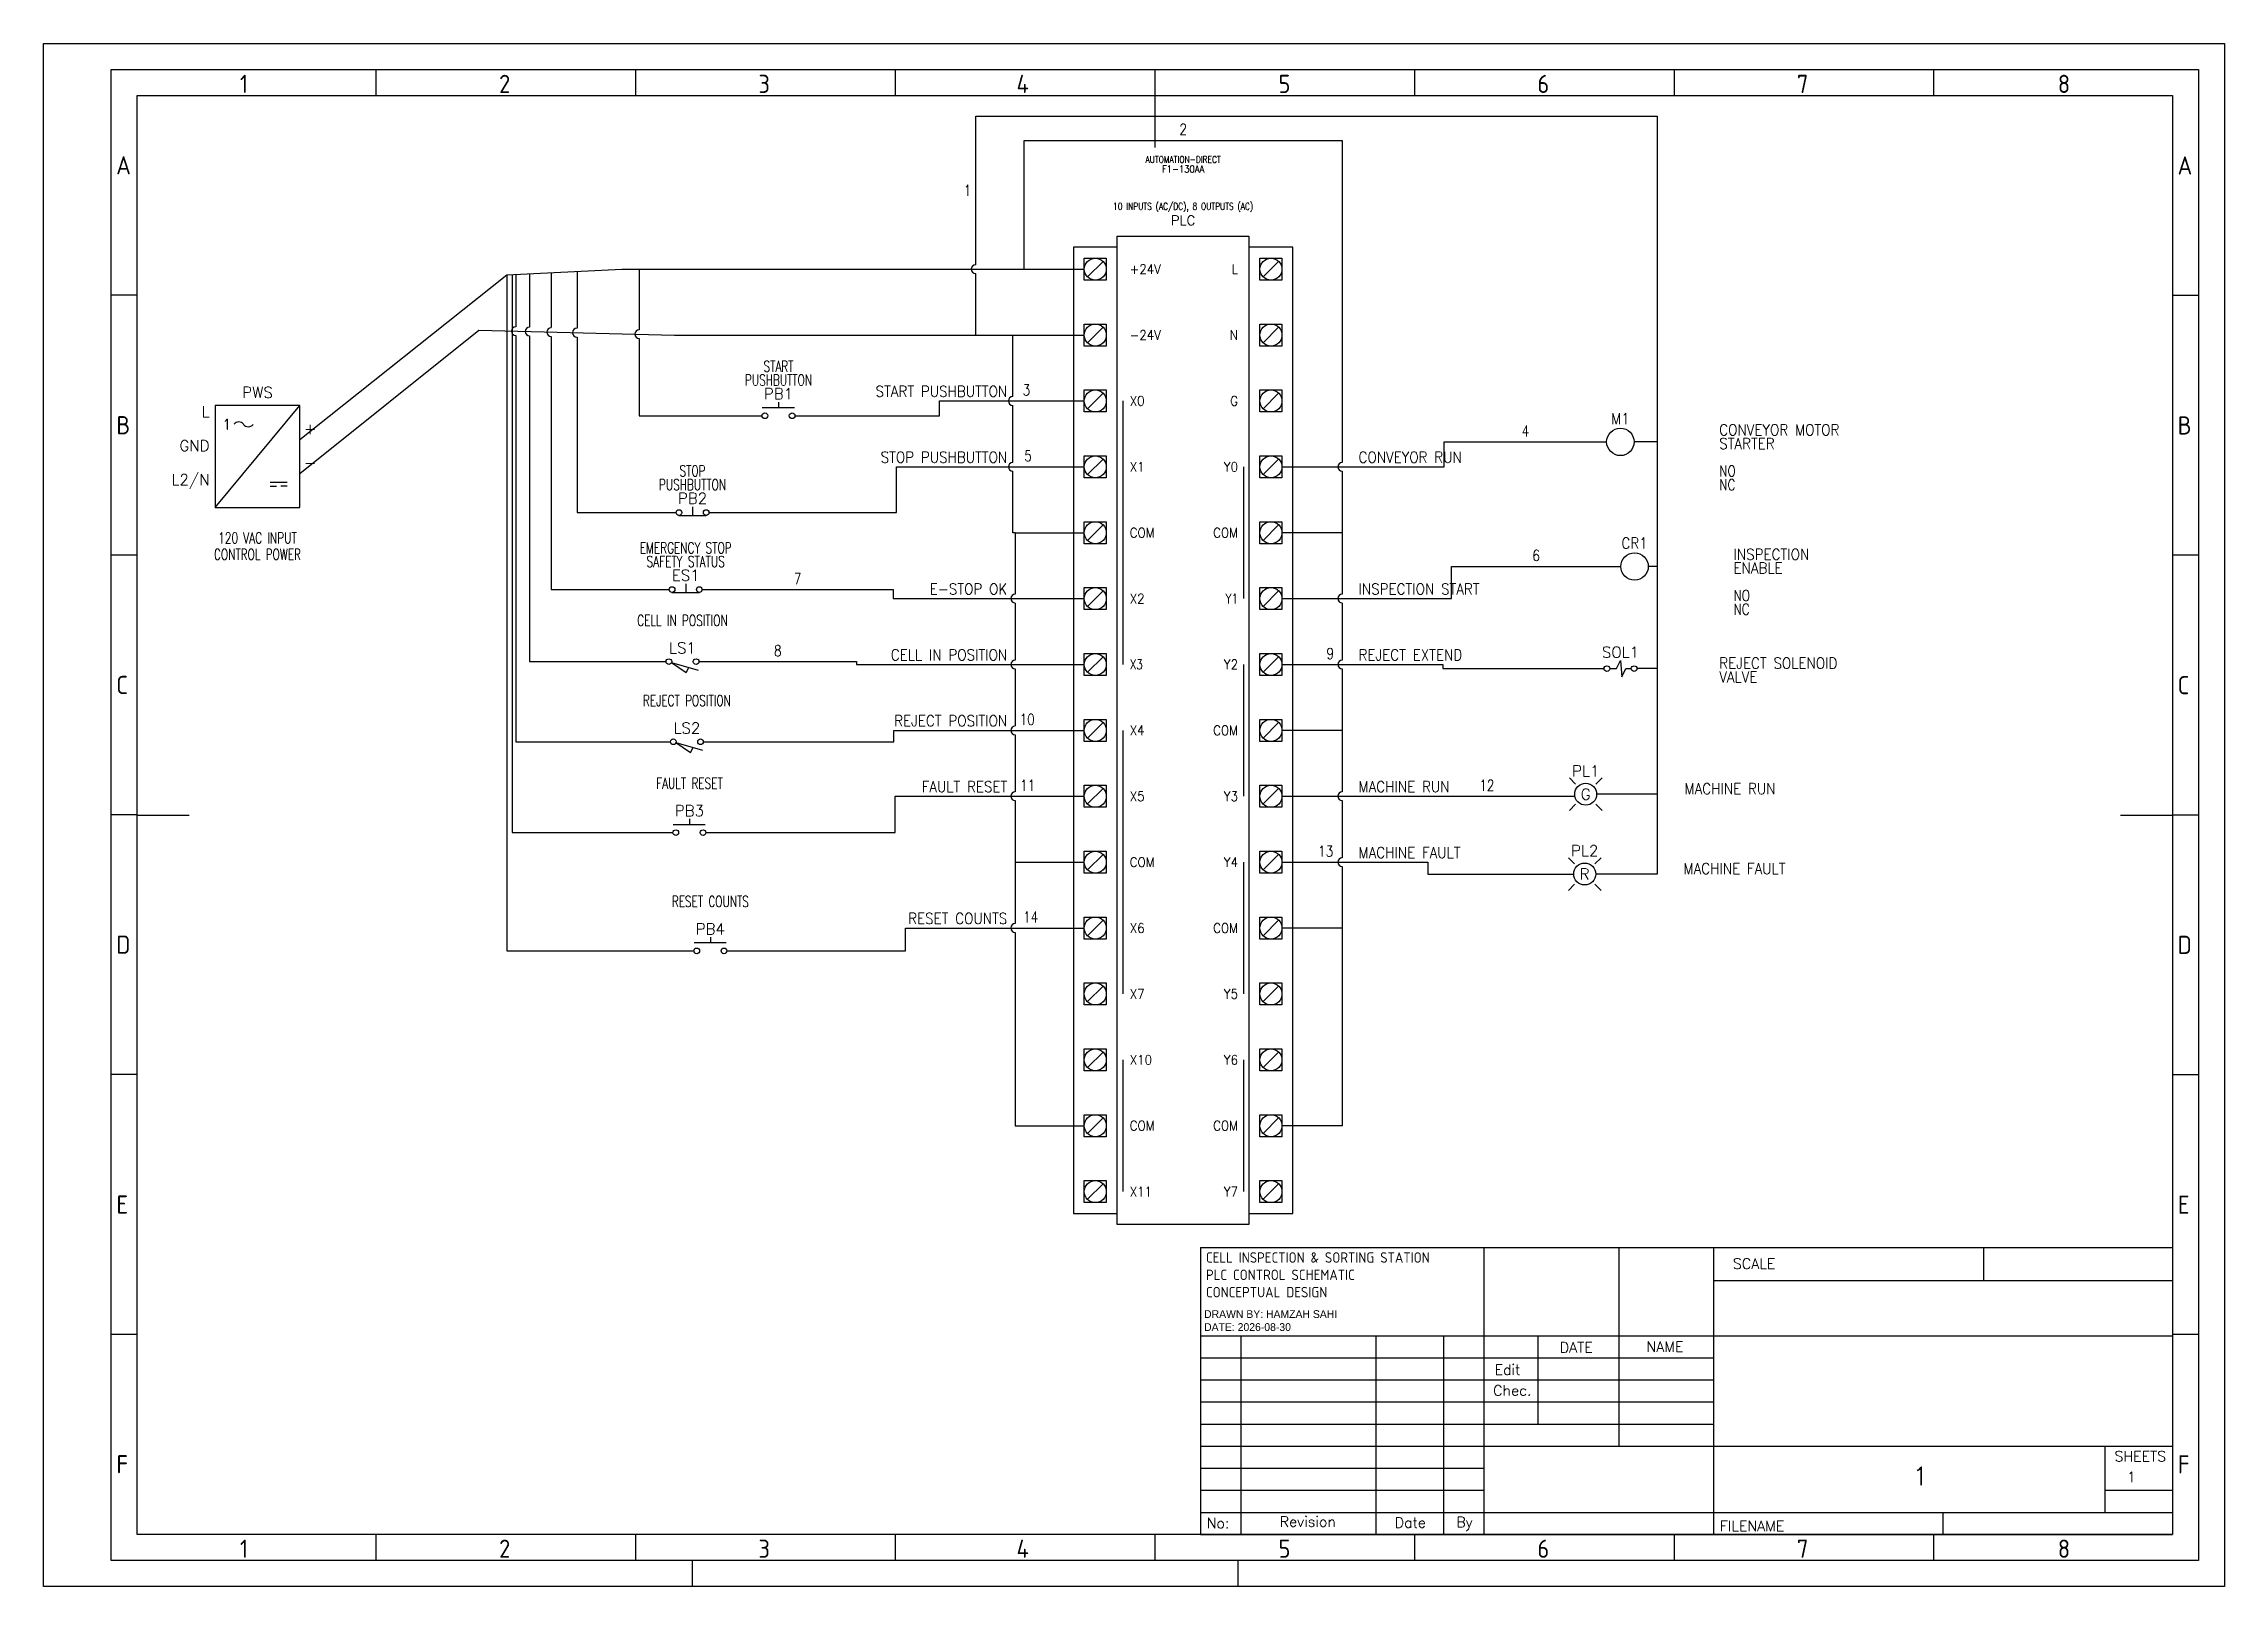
# Model space of a CAD drawing. Header units: millimetres. Extents: x 0 to 420, y 0 to 297.
import ezdxf
from ezdxf.enums import TextEntityAlignment as Align

# ---------------------------------------------------------------- set-up
doc = ezdxf.new("R2010")
doc.units = ezdxf.units.MM
doc.header["$LTSCALE"] = 6
for name, color, linetype in [('025', 1, 'Continuous'), ('035', 5, 'Continuous'), ('07', 7, 'Continuous'), ('DESC', 1, 'Continuous'), ('MISC', 2, 'Continuous'), ('RED_2.5mm^2', 1, 'Continuous'), ('SYMS', 7, 'Continuous'), ('TAGS', 51, 'Continuous'), ('TAN_2.5mm^2', 31, 'Continuous'), ('TERMS', 4, 'Continuous'), ('WIRENO', 70, 'Continuous')]:
    doc.layers.add(name, color=color, linetype=linetype)
doc.styles.add('ISO Proportional', font='isocp.shx')
doc.styles.add('WD', font='romans.shx')
doc.styles.add('WD_IEC', font='isocp2.shx', dxfattribs={"width": 0.9, "height": 4})

msp = doc.modelspace()

# ---------------------------------------------------------------- texts
at = {"insert": (223.86, 64.31), "char_height": 2, "attachment_point": 1, "style": 'ISO Proportional'}
msp.add_mtext_dynamic_manual_height_columns('\\pxt5,19;CELL INSPECTION & SORTING STATION \\PPLC CONTROL SCHEMATIC \\PCONCEPTUAL DESIGN', width=64.3217, gutter_width=12.5, heights=[14.6], dxfattribs=at)
at = {"insert": (223.5, 53.17), "char_height": 1.5, "attachment_point": 1}
msp.add_mtext_dynamic_manual_height_columns('DRAWN BY: HAMZAH SAHI\\PDATE: 2026-08-30', width=50.8279, gutter_width=12.5, heights=[9.81], dxfattribs=at)

# ---------------------------------------------------------------- blocks, each defined once
blk = doc.blocks.new('IEC_border_a3')
at = {"layer": '035'}
for p, q in [((64, 292), (64, 287)), ((114, 292), (114, 287)), ((164, 292), (164, 287)), ((214, 292), (214, 287)), ((264, 292), (264, 287)), ((314, 292), (314, 287)), ((364, 292), (364, 287)), ((17.97, 248.58), (12.98, 248.58)), ((414.97, 248.54), (409.98, 248.54)), ((17.98, 198.54), (13, 198.54)), ((414.98, 198.5), (410, 198.5)), ((17.98, 148.54), (13, 148.54)), ((414.98, 148.5), (410, 148.5)), ((17.98, 98.54), (13, 98.54)), ((414.98, 98.5), (410, 98.5)), ((18, 48.5), (13.02, 48.5)), ((415, 48.46), (410.02, 48.46)), ((64, 10), (64, 5)), ((114, 10), (114, 5)), ((164, 10), (164, 5)), ((214, 10), (214, 5)), ((264, 10), (264, 5)), ((314, 10), (314, 5)), ((364, 10), (364, 5)), ((125, 0), (125, 5)), ((230, 5), (230, 0))]:
    blk.add_line(p, q, dxfattribs=at)
for points in [[(0, 297), (420, 297), (420, 0), (0, 0)], [(18, 287), (410, 287), (410, 10), (18, 10)]]:
    blk.add_lwpolyline(points, close=True, dxfattribs=at)
at = {"layer": '07'}
for p, q in [((214, 287), (214, 277)), ((18, 148.5), (28, 148.5)), ((400, 148.5), (410, 148.5))]:
    blk.add_line(p, q, dxfattribs=at)
blk.add_lwpolyline([(13, 292), (415, 292), (415, 5), (13, 5)], close=True, dxfattribs=at)
at = {"layer": '035', "style": 'ISO Proportional'}
for s, p in [('1', (37.81, 287.5)), ('2', (87.73, 287.5)), ('3', (137.68, 287.5)), ('4', (187.38, 287.5)), ('5', (237.84, 287.5)), ('6', (287.69, 287.5)), ('7', (337.67, 287.5)), ('8', (387.92, 287.5)), ('A', (13.98, 271.83)), ('A', (410.98, 271.79)), ('B', (14, 221.79)), ('B', (411, 221.75)), ('C', (14, 171.79)), ('C', (411, 171.75)), ('D', (14, 121.79)), ('D', (411, 121.75)), ('E', (14.02, 71.75)), ('E', (411.02, 71.72)), ('F', (14.02, 21.75)), ('F', (411.02, 21.72)), ('1', (37.81, 5.5)), ('2', (87.73, 5.5)), ('3', (137.68, 5.5)), ('4', (187.38, 5.5)), ('5', (237.84, 5.5)), ('6', (287.69, 5.5)), ('7', (337.67, 5.5)), ('8', (387.92, 5.5))]:
    blk.add_text(s, height=3.5, dxfattribs=at).set_placement(p)
blk = doc.blocks.new('IEC_tblock_a3')
at = {"layer": '035'}
for p, q in [((-106.6, 55.25), (-106.6, 17)), ((-36.4, 55.25), (-36.4, 48.88)), ((-88.4, 48.88), (0, 48.88)), ((-179.4, 38.25), (-179.4, 0)), ((-153.4, 38.25), (-153.4, 0)), ((-140.4, 38.25), (-140.4, 0)), ((-122.2, 38.25), (-122.2, 21.25)), ((-187.2, 34), (-88.4, 34)), ((-187.2, 29.75), (-88.4, 29.75)), ((-187.2, 25.5), (-88.4, 25.5)), ((-187.2, 21.25), (-88.4, 21.25)), ((-187.2, 17), (-132.6, 17)), ((-187.2, 12.75), (-132.6, 12.75)), ((-187.2, 8.5), (-132.6, 8.5)), ((-13, 8.5), (0, 8.5)), ((-187.2, 4.25), (0, 4.25)), ((-44.2, 4.25), (-44.2, 0))]:
    blk.add_line(p, q, dxfattribs=at)
at = {"layer": '07'}
for p, q in [((-187.2, 55.25), (-187.2, 0)), ((-187.2, 55.25), (0, 55.25)), ((-132.6, 55.25), (-132.6, 0)), ((-88.4, 55.25), (-88.4, 0)), ((0, 55.25), (0, 0)), ((-187.2, 38.25), (0, 38.25)), ((-132.6, 17), (0, 17)), ((-13, 17), (-13, 4.25)), ((-187.2, 0), (0, 0))]:
    blk.add_line(p, q, dxfattribs=at)
at = {"style": 'WD'}
for tag, p in [('SCALE', (-69.88, 51.07)), ('SH', (-8.74, 10.06)), ('FILENAME', (-68.15, 0.8))]:
    blk.add_attdef(tag, p, '', height=2, dxfattribs=at)
for tag, height, p in [('PROJDESC', 5, (-45.9, 29.2)), ('EDDATE', 2, (-114.97, 30.8)), ('EDBY', 2, (-98.02, 30.86)), ('CKDATE', 2, (-114.85, 26.58)), ('CKBY', 2, (-97.88, 26.3)), ('DWGDESC', 5, (-44.85, 19.72)), ('DWGNO', 3.5, (-48.54, 9.46))]:
    blk.add_attdef(tag, text='', height=height, dxfattribs=at).set_placement(p, align=Align.CENTER)
at = {"style": 'WD', "flags": 1}
blk.add_attdef('WD_TB', (-120.95, 11.91), '', height=2, dxfattribs=at)
at = {"layer": '025', "style": 'WD'}
for s, p in [('SCALE', (-80.57, 51.13)), ('NAME', (-97.74, 35.14)), ('No:', (-183.81, 1.19)), ('Revision', (-166.53, 1.47)), ('Date', (-146.79, 1.28)), ('By', (-136.33, 1.37))]:
    blk.add_text(s, height=2, dxfattribs=at).set_placement(p, align=Align.CENTER)
for s, p in [('DATE', (-118, 35)), ('Edit', (-130.55, 30.72)), ('Chec.', (-130.82, 26.72)), ('SHEETS', (-11.17, 14.05)), ('FILENAME', (-87.18, 0.61))]:
    blk.add_text(s, height=2, dxfattribs=at).set_placement(p)
blk = doc.blocks.new('HPW1_1PH')
for p, q in [((0, -0.967), (0.967, 0.193)), ((0.629, -0.677), (0.823, -0.677)), ((0.629, -0.725), (0.702, -0.725)), ((0.823, -0.725), (0.75, -0.725))]:
    blk.add_line(p, q)
blk.add_lwpolyline([(0.967, 0.193), (0, 0.193), (0, -0.967), (0.967, -0.967)], close=True)
for centre, start, end in [((0.271, -0.06), 36.8699, 143.1301), ((0.379, 0.021), 216.8699, 323.1301)]:
    blk.add_arc(centre, 0.0677, start, end)
at = {"style": 'WD_IEC'}
blk.add_text('1', height=0.13, dxfattribs=at).set_placement((0.163, -0.019), align=Align.MIDDLE_RIGHT)
at = {"style": 'WD', "width": 0.7}
for tag, p in [('INST', (0.484, 0.656)), ('LOC', (0.484, 0.469)), ('RATING1', (0.484, -1.188)), ('DESC1', (0.484, -1.375)), ('DESC2', (0.484, -1.562)), ('DESC3', (0.484, -1.75))]:
    blk.add_attdef(tag, text='', height=0.125, dxfattribs=at).set_placement(p, align=Align.CENTER)
at = {"style": 'WD'}
blk.add_attdef('TAG1', text='', height=0.125, dxfattribs=at).set_placement((0.484, 0.281), align=Align.CENTER)
at = {"style": 'WD', "flags": 8}
for tag, p in [('TERM01', (-0.062, 0.062)), ('TERM02', (-0.062, -0.325)), ('TERM03', (-0.062, -0.712))]:
    blk.add_attdef(tag, text='', height=0.125, dxfattribs=at).set_placement(p, align=Align.RIGHT)
at = {"style": 'WD'}
for tag, p, height, flags in [('X4TERM01', (0, 0), 0.0193, 1), ('X1TERM04', (0.967, -0.193), 0.0193, 1), ('TERM04', (1.014, -0.132), 0.125, 8), ('X4TERM02', (0, -0.387), 0.0193, 1), ('TERM05', (1.014, -0.519), 0.125, 8), ('X1TERM05', (0.967, -0.58), 0.0193, 1), ('X4TERM03', (0, -0.774), 0.0193, 1)]:
    blk.add_attdef(tag, p, '', height=height, dxfattribs=dict(at, flags=flags))
at = {"style": 'WD', "flags": 9}
for tag, p in [('ASSYCODE', (0.484, 0.114)), ('FAMILY', (0.484, 0.09)), ('MFG', (0.484, 0.16)), ('CAT', (0.484, 0.138))]:
    blk.add_attdef(tag, text='', height=0.0155, dxfattribs=at).set_placement(p, align=Align.CENTER)
blk = doc.blocks.new('PLCIO75EF1-130AA')
for p, q in [((-1.25, 0.25), (-1.25, -10.75)), ((-0.75, 0.25), (-1.25, 0.25)), ((-0.75, 0.375), (0.75, 0.375)), ((-0.75, 0.25), (-0.75, 0.375)), ((-0.75, -10.75), (-0.75, 0.25)), ((0.75, 0.375), (0.75, -10.875)), ((1.25, 0.25), (0.75, 0.25)), ((1.25, -10.75), (1.25, 0.25)), ((-1.125, 0.125), (-0.875, 0.125)), ((-1.125, -0.125), (-1.125, 0.125)), ((-0.912, 0.088), (-1.088, -0.088)), ((-0.875, 0.125), (-0.875, -0.125)), ((0.875, -0.125), (0.875, 0.125)), ((0.875, 0.125), (1.125, 0.125)), ((1.088, 0.088), (0.912, -0.088)), ((1.125, 0.125), (1.125, -0.125)), ((-0.875, -0.125), (-1.125, -0.125)), ((1.125, -0.125), (0.875, -0.125)), ((-1.125, -0.625), (-0.875, -0.625)), ((-1.125, -0.625), (-0.875, -0.625)), ((-1.125, -0.875), (-1.125, -0.625)), ((-1.125, -0.875), (-1.125, -0.625)), ((-0.912, -0.662), (-1.088, -0.838)), ((-0.875, -0.625), (-0.875, -0.875)), ((-0.875, -0.625), (-0.875, -0.875)), ((0.875, -0.875), (0.875, -0.625)), ((0.875, -0.625), (1.125, -0.625)), ((1.088, -0.662), (0.912, -0.838)), ((1.125, -0.625), (1.125, -0.875)), ((-0.875, -0.875), (-1.125, -0.875)), ((-0.875, -0.875), (-1.125, -0.875)), ((1.125, -0.875), (0.875, -0.875)), ((-1.125, -1.375), (-0.875, -1.375)), ((-1.125, -1.375), (-0.875, -1.375)), ((-1.125, -1.625), (-1.125, -1.375)), ((-1.125, -1.625), (-1.125, -1.375)), ((-0.912, -1.412), (-1.088, -1.588)), ((-0.875, -1.375), (-0.875, -1.625)), ((-0.875, -1.375), (-0.875, -1.625)), ((0.875, -1.625), (0.875, -1.375)), ((0.875, -1.375), (1.125, -1.375)), ((1.088, -1.412), (0.912, -1.588)), ((1.125, -1.375), (1.125, -1.625)), ((-0.875, -1.625), (-1.125, -1.625)), ((-0.875, -1.625), (-1.125, -1.625)), ((-0.688, -1.5), (-0.688, -4.5)), ((1.125, -1.625), (0.875, -1.625)), ((-1.125, -2.125), (-0.875, -2.125)), ((-1.125, -2.125), (-0.875, -2.125)), ((-1.125, -2.375), (-1.125, -2.125)), ((-1.125, -2.375), (-1.125, -2.125)), ((-0.912, -2.162), (-1.088, -2.338)), ((-0.875, -2.125), (-0.875, -2.375)), ((-0.875, -2.125), (-0.875, -2.375)), ((0.875, -2.375), (0.875, -2.125)), ((0.875, -2.375), (0.875, -2.125)), ((0.875, -2.125), (1.125, -2.125)), ((0.875, -2.125), (1.125, -2.125)), ((1.088, -2.162), (0.912, -2.338)), ((1.125, -2.125), (1.125, -2.375)), ((1.125, -2.125), (1.125, -2.375)), ((-0.875, -2.375), (-1.125, -2.375)), ((-0.875, -2.375), (-1.125, -2.375)), ((0.688, -2.25), (0.688, -3.75)), ((1.125, -2.375), (0.875, -2.375)), ((1.125, -2.375), (0.875, -2.375)), ((-1.125, -2.875), (-0.875, -2.875)), ((-1.125, -2.875), (-0.875, -2.875)), ((-1.125, -3.125), (-1.125, -2.875)), ((-1.125, -3.125), (-1.125, -2.875)), ((-0.912, -2.912), (-1.088, -3.088)), ((-0.875, -2.875), (-0.875, -3.125)), ((-0.875, -2.875), (-0.875, -3.125)), ((0.875, -3.125), (0.875, -2.875)), ((0.875, -2.875), (1.125, -2.875)), ((1.088, -2.912), (0.912, -3.088)), ((1.125, -2.875), (1.125, -3.125)), ((-0.875, -3.125), (-1.125, -3.125)), ((-0.875, -3.125), (-1.125, -3.125)), ((1.125, -3.125), (0.875, -3.125)), ((-1.125, -3.625), (-0.875, -3.625)), ((-1.125, -3.625), (-0.875, -3.625)), ((-1.125, -3.875), (-1.125, -3.625)), ((-1.125, -3.875), (-1.125, -3.625)), ((-0.912, -3.662), (-1.088, -3.838)), ((-0.875, -3.625), (-0.875, -3.875)), ((-0.875, -3.625), (-0.875, -3.875)), ((0.875, -3.875), (0.875, -3.625)), ((0.875, -3.625), (1.125, -3.625)), ((1.088, -3.662), (0.912, -3.838)), ((1.125, -3.625), (1.125, -3.875)), ((-0.875, -3.875), (-1.125, -3.875)), ((-0.875, -3.875), (-1.125, -3.875)), ((1.125, -3.875), (0.875, -3.875)), ((-1.125, -4.375), (-0.875, -4.375)), ((-1.125, -4.375), (-0.875, -4.375)), ((-1.125, -4.625), (-1.125, -4.375)), ((-1.125, -4.625), (-1.125, -4.375)), ((-0.912, -4.412), (-1.088, -4.588)), ((-0.875, -4.375), (-0.875, -4.625)), ((-0.875, -4.375), (-0.875, -4.625)), ((0.875, -4.625), (0.875, -4.375)), ((0.875, -4.375), (1.125, -4.375)), ((1.088, -4.412), (0.912, -4.588)), ((1.125, -4.375), (1.125, -4.625)), ((-0.875, -4.625), (-1.125, -4.625)), ((-0.875, -4.625), (-1.125, -4.625)), ((0.688, -4.5), (0.688, -6)), ((1.125, -4.625), (0.875, -4.625)), ((-1.125, -5.125), (-0.875, -5.125)), ((-1.125, -5.125), (-0.875, -5.125)), ((-1.125, -5.375), (-1.125, -5.125)), ((-1.125, -5.375), (-1.125, -5.125)), ((-0.912, -5.162), (-1.088, -5.338)), ((-0.875, -5.125), (-0.875, -5.375)), ((-0.875, -5.125), (-0.875, -5.375)), ((0.875, -5.375), (0.875, -5.125)), ((0.875, -5.125), (1.125, -5.125)), ((1.088, -5.162), (0.912, -5.338)), ((1.125, -5.125), (1.125, -5.375)), ((-0.875, -5.375), (-1.125, -5.375)), ((-0.875, -5.375), (-1.125, -5.375)), ((-0.688, -5.25), (-0.688, -8.25)), ((1.125, -5.375), (0.875, -5.375)), ((-1.125, -5.875), (-0.875, -5.875)), ((-1.125, -5.875), (-0.875, -5.875)), ((-1.125, -6.125), (-1.125, -5.875)), ((-1.125, -6.125), (-1.125, -5.875)), ((-0.912, -5.912), (-1.088, -6.088)), ((-0.875, -5.875), (-0.875, -6.125)), ((-0.875, -5.875), (-0.875, -6.125)), ((0.875, -6.125), (0.875, -5.875)), ((0.875, -5.875), (1.125, -5.875)), ((1.088, -5.912), (0.912, -6.088)), ((1.125, -5.875), (1.125, -6.125)), ((-0.875, -6.125), (-1.125, -6.125)), ((-0.875, -6.125), (-1.125, -6.125)), ((1.125, -6.125), (0.875, -6.125)), ((-1.125, -6.625), (-0.875, -6.625)), ((-1.125, -6.625), (-0.875, -6.625)), ((-1.125, -6.875), (-1.125, -6.625)), ((-1.125, -6.875), (-1.125, -6.625)), ((-0.912, -6.662), (-1.088, -6.838)), ((-0.875, -6.625), (-0.875, -6.875)), ((-0.875, -6.625), (-0.875, -6.875)), ((0.875, -6.875), (0.875, -6.625)), ((0.875, -6.625), (1.125, -6.625)), ((1.088, -6.662), (0.912, -6.838)), ((1.125, -6.625), (1.125, -6.875)), ((-0.875, -6.875), (-1.125, -6.875)), ((-0.875, -6.875), (-1.125, -6.875)), ((0.688, -6.75), (0.688, -8.25)), ((1.125, -6.875), (0.875, -6.875)), ((-1.125, -7.375), (-0.875, -7.375)), ((-1.125, -7.375), (-0.875, -7.375)), ((-1.125, -7.625), (-1.125, -7.375)), ((-1.125, -7.625), (-1.125, -7.375)), ((-0.912, -7.412), (-1.088, -7.588)), ((-0.875, -7.375), (-0.875, -7.625)), ((-0.875, -7.375), (-0.875, -7.625)), ((0.875, -7.625), (0.875, -7.375)), ((0.875, -7.375), (1.125, -7.375)), ((1.088, -7.412), (0.912, -7.588)), ((1.125, -7.375), (1.125, -7.625)), ((-0.875, -7.625), (-1.125, -7.625)), ((-0.875, -7.625), (-1.125, -7.625)), ((1.125, -7.625), (0.875, -7.625)), ((-1.125, -8.125), (-0.875, -8.125)), ((-1.125, -8.125), (-0.875, -8.125)), ((-1.125, -8.375), (-1.125, -8.125)), ((-1.125, -8.375), (-1.125, -8.125)), ((-0.912, -8.162), (-1.088, -8.338)), ((-0.875, -8.125), (-0.875, -8.375)), ((-0.875, -8.125), (-0.875, -8.375)), ((0.875, -8.375), (0.875, -8.125)), ((0.875, -8.125), (1.125, -8.125)), ((1.088, -8.162), (0.912, -8.338)), ((1.125, -8.125), (1.125, -8.375)), ((-0.875, -8.375), (-1.125, -8.375)), ((-0.875, -8.375), (-1.125, -8.375)), ((1.125, -8.375), (0.875, -8.375)), ((-1.125, -8.875), (-0.875, -8.875)), ((-1.125, -8.875), (-0.875, -8.875)), ((-1.125, -9.125), (-1.125, -8.875)), ((-1.125, -9.125), (-1.125, -8.875)), ((-0.912, -8.912), (-1.088, -9.088)), ((-0.875, -8.875), (-0.875, -9.125)), ((-0.875, -8.875), (-0.875, -9.125)), ((0.875, -9.125), (0.875, -8.875)), ((0.875, -9.125), (0.875, -8.875)), ((0.875, -8.875), (1.125, -8.875)), ((0.875, -8.875), (1.125, -8.875)), ((1.088, -8.912), (0.912, -9.088)), ((1.125, -8.875), (1.125, -9.125)), ((1.125, -8.875), (1.125, -9.125)), ((-0.875, -9.125), (-1.125, -9.125)), ((-0.875, -9.125), (-1.125, -9.125)), ((-0.688, -9), (-0.688, -10.5)), ((0.688, -9), (0.688, -10.5)), ((1.125, -9.125), (0.875, -9.125)), ((1.125, -9.125), (0.875, -9.125)), ((-1.125, -9.625), (-0.875, -9.625)), ((-1.125, -9.625), (-0.875, -9.625)), ((-1.125, -9.875), (-1.125, -9.625)), ((-1.125, -9.875), (-1.125, -9.625)), ((-0.912, -9.662), (-1.088, -9.838)), ((-0.875, -9.625), (-0.875, -9.875)), ((-0.875, -9.625), (-0.875, -9.875)), ((0.875, -9.625), (1.125, -9.625)), ((0.875, -9.625), (1.125, -9.625)), ((0.875, -9.875), (0.875, -9.625)), ((0.875, -9.875), (0.875, -9.625)), ((1.088, -9.662), (0.912, -9.838)), ((1.125, -9.625), (1.125, -9.875)), ((1.125, -9.625), (1.125, -9.875)), ((-0.875, -9.875), (-1.125, -9.875)), ((-0.875, -9.875), (-1.125, -9.875)), ((1.125, -9.875), (0.875, -9.875)), ((1.125, -9.875), (0.875, -9.875)), ((-1.125, -10.625), (-1.125, -10.375)), ((-1.125, -10.625), (-1.125, -10.375)), ((-1.125, -10.375), (-0.875, -10.375)), ((-1.125, -10.375), (-0.875, -10.375)), ((-0.912, -10.412), (-1.088, -10.588)), ((-0.875, -10.375), (-0.875, -10.625)), ((-0.875, -10.375), (-0.875, -10.625)), ((0.875, -10.375), (1.125, -10.375)), ((0.875, -10.375), (1.125, -10.375)), ((0.875, -10.625), (0.875, -10.375)), ((0.875, -10.625), (0.875, -10.375)), ((1.088, -10.412), (0.912, -10.588)), ((1.125, -10.375), (1.125, -10.625)), ((1.125, -10.375), (1.125, -10.625)), ((-0.875, -10.625), (-1.125, -10.625)), ((-0.875, -10.625), (-1.125, -10.625)), ((1.125, -10.625), (0.875, -10.625)), ((1.125, -10.625), (0.875, -10.625)), ((-1.25, -10.75), (-0.75, -10.75)), ((-0.75, -10.875), (-0.75, -10.75)), ((0.75, -10.875), (-0.75, -10.875)), ((0.75, -10.75), (1.25, -10.75))]:
    blk.add_line(p, q)
for centre in [(-1, 0), (1, 0), (-1, -0.75), (1, -0.75), (-1, -1.5), (1, -1.5), (-1, -2.25), (1, -2.25), (-1, -3), (1, -3), (-1, -3.75), (1, -3.75), (-1, -4.5), (1, -4.5), (-1, -5.25), (1, -5.25), (-1, -6), (1, -6), (-1, -6.75), (1, -6.75), (-1, -7.5), (1, -7.5), (-1, -8.25), (1, -8.25), (-1, -9), (1, -9), (-1, -9.75), (1, -9.75), (-1, -10.5), (1, -10.5)]:
    blk.add_circle(centre, 0.125)
at = {"style": 'WD'}
for tag, width, p in [('INST', 0.8, (0, 1.442)), ('MFG', 0.8, (0, 1.21)), ('LOC', 0.8, (0, 1.335)), ('CAT', 0.9, (0, 1.1)), ('DESC', 0.8, (0, 0.677))]:
    blk.add_attdef(tag, text='', height=0.0781, dxfattribs=dict(at, width=width)).set_placement(p, align=Align.CENTER)
for tag, p in [('LINE1', (0, 0.96)), ('LINE2', (0, 0.803)), ('TAG1', (0, 0.5))]:
    blk.add_attdef(tag, text='', height=0.109, dxfattribs=at).set_placement(p, align=Align.CENTER)
at = {"linetype": 'Continuous', "style": 'WD', "flags": 9}
for tag, p in [('ASSYCODE', (0.23, 1.219)), ('FAMILY', (0.231, 1.194))]:
    blk.add_attdef(tag, text='', height=0.01, dxfattribs=at).set_placement(p, align=Align.CENTER)
at = {"style": 'WD', "flags": 1}
for tag, p in [('X4TERM01', (-1.125, 0)), ('X1TERM16', (1.125, 0)), ('X4TERM02', (-1.125, -0.75)), ('X1TERM17', (1.125, -0.75)), ('X4TERM03', (-1.125, -1.5)), ('X1TERM18', (1.125, -1.5)), ('X4TERM04', (-1.125, -2.25)), ('X1TERM19', (1.125, -2.25)), ('X4TERM05', (-1.125, -3)), ('X1TERM20', (1.125, -3)), ('X4TERM06', (-1.125, -3.75)), ('X1TERM21', (1.125, -3.75)), ('X4TERM07', (-1.125, -4.5)), ('X1TERM22', (1.125, -4.5)), ('X4TERM08', (-1.125, -5.25)), ('X1TERM23', (1.125, -5.25)), ('X4TERM09', (-1.125, -6)), ('X1TERM24', (1.125, -6)), ('X4TERM10', (-1.125, -6.75)), ('X1TERM25', (1.125, -6.75)), ('X4TERM11', (-1.125, -7.5)), ('X1TERM26', (1.125, -7.5)), ('X4TERM12', (-1.125, -8.25)), ('X1TERM27', (1.125, -8.25)), ('X4TERM13', (-1.125, -9)), ('X1TERM28', (1.125, -9)), ('X4TERM14', (-1.125, -9.75)), ('X1TERM29', (1.125, -9.75)), ('X4TERM15', (-1.125, -10.5)), ('X1TERM30', (1.125, -10.5))]:
    blk.add_attdef(tag, p, '', height=0.0109, dxfattribs=at)
at = {"style": 'WD'}
for tag, width, p in [('TERMDESC01', 0.9, (-0.608, 0)), ('TERMDESC02', 0.9, (-0.608, -0.75)), ('TAGA03', 0.9, (-0.608, -1.5)), ('TAGA04', 0.9, (-0.608, -2.25)), ('TERMDESC05', 0.9, (-0.608, -3)), ('TAGA06', 0.9, (-0.608, -3.75)), ('TAGA07', 0.8, (-0.608, -4.5)), ('TAGA08', 0.9, (-0.608, -5.25)), ('TAGA09', 0.9, (-0.608, -6)), ('TERMDESC10', 0.9, (-0.608, -6.75)), ('TAGA11', 0.9, (-0.608, -7.5)), ('TAGA11', 0.9, (-0.608, -7.5)), ('TAGA12', 0.9, (-0.608, -8.25)), ('TAGA13', 0.9, (-0.608, -9)), ('TERMDESC14', 0.9, (-0.608, -9.75)), ('TAGA15', 0.9, (-0.608, -10.5))]:
    blk.add_attdef(tag, text='', height=0.109, dxfattribs=dict(at, width=width)).set_placement(p, align=Align.MIDDLE_LEFT)
for tag, width, p in [('TERMDESC16', 0.9, (0.625, 0)), ('TERMDESC17', 0.9, (0.625, -0.75)), ('TERMDESC18', 0.9, (0.625, -1.5)), ('TAGA19', 0.9, (0.625, -2.25)), ('TERMDESC20', 0.9, (0.625, -3)), ('TAGA21', 0.8, (0.625, -3.75)), ('TAGA22', 0.9, (0.625, -4.5)), ('TERMDESC23', 0.9, (0.625, -5.25)), ('TAGA24', 0.9, (0.625, -6)), ('TAGA25', 0.9, (0.625, -6.75)), ('TERMDESC26', 0.9, (0.625, -7.5)), ('TAGA27', 0.9, (0.625, -8.25)), ('TAGA28', 0.9, (0.625, -9)), ('TERMDESC29', 0.9, (0.625, -9.75)), ('TAGA30', 0.9, (0.625, -10.5))]:
    blk.add_attdef(tag, text='', height=0.109, dxfattribs=dict(at, width=width)).set_placement(p, align=Align.MIDDLE_RIGHT)
at = {"style": 'WD', "width": 0.9}
for tag, p in [('TERM01', (-1.154, -0.062)), ('TERM02', (-1.158, -0.812)), ('TERM03', (-1.158, -1.562)), ('TERM04', (-1.158, -2.312)), ('TERM05', (-1.158, -3.062)), ('TERM06', (-1.158, -3.812)), ('TERM07', (-1.158, -4.562)), ('TERM08', (-1.158, -5.312)), ('TERM09', (-1.158, -6.062)), ('TERM10', (-1.158, -6.812)), ('TERM11', (-1.158, -7.562)), ('TERM12', (-1.158, -8.312)), ('TERM13', (-1.158, -9.062)), ('TERM14', (-1.158, -9.812)), ('TERM15', (-1.158, -10.562))]:
    blk.add_attdef(tag, text='', height=0.0781, dxfattribs=at).set_placement(p, align=Align.TOP_RIGHT)
for tag, p in [('TERM16', (1.163, -0.062)), ('TERM17', (1.163, -0.812)), ('TERM18', (1.163, -1.562)), ('TERM19', (1.163, -2.312)), ('TERM20', (1.163, -3.062)), ('TERM21', (1.163, -3.812)), ('TERM22', (1.163, -4.562)), ('TERM23', (1.163, -5.312)), ('TERM24', (1.163, -6.062)), ('TERM25', (1.163, -6.812)), ('TERM26', (1.163, -7.562)), ('TERM27', (1.163, -8.312)), ('TERM28', (1.163, -9.062)), ('TERM29', (1.163, -9.812)), ('TERM30', (1.163, -10.562))]:
    blk.add_attdef(tag, text='', height=0.0781, dxfattribs=at).set_placement(p, align=Align.TOP_LEFT)
for tag, p in [('DESCA03', (-2.002, -1.453)), ('DESCB03', (-2.002, -1.672)), ('DESCC03', (-2.002, -1.89)), ('DESCA04', (-2.002, -2.203)), ('DESCB04', (-2.002, -2.422)), ('DESCC04', (-2.002, -2.64)), ('DESCA06', (-2.002, -3.703)), ('DESCB06', (-2.002, -3.922)), ('DESCC06', (-2.002, -4.14)), ('DESCA07', (-2.002, -4.453)), ('DESCB07', (-2.002, -4.672)), ('DESCC07', (-2.002, -4.89)), ('DESCA08', (-2.002, -5.203)), ('DESCB08', (-2.002, -5.422)), ('DESCC08', (-2.002, -5.64)), ('DESCA09', (-2.002, -5.953)), ('DESCB09', (-2.002, -6.172)), ('DESCC09', (-2.002, -6.39)), ('DESCA11', (-2.002, -7.453)), ('DESCB11', (-2.002, -7.672)), ('DESCC11', (-2.002, -7.89)), ('DESCA12', (-2.002, -8.203)), ('DESCB12', (-2.002, -8.422)), ('DESCC12', (-2.002, -8.64)), ('DESCA13', (-2.002, -8.953)), ('DESCB13', (-2.002, -9.172)), ('DESCC13', (-2.002, -9.39)), ('DESCA15', (-2.002, -10.453)), ('DESCB15', (-2.002, -10.672)), ('DESCC15', (-2.002, -10.89))]:
    blk.add_attdef(tag, text='', height=0.125, dxfattribs=at).set_placement(p, align=Align.RIGHT)
for tag, p in [('DESCA19', (1.998, -2.203)), ('DESCB19', (1.998, -2.422)), ('DESCC19', (1.998, -2.64)), ('DESCA21', (1.998, -3.703)), ('DESCB21', (1.998, -3.922)), ('DESCC21', (1.998, -4.14)), ('DESCA22', (1.998, -4.453)), ('DESCB22', (1.998, -4.672)), ('DESCC22', (1.998, -4.89)), ('DESCA24', (1.998, -5.953)), ('DESCB24', (1.998, -6.172)), ('DESCC24', (1.998, -6.39)), ('DESCA25', (1.998, -6.703)), ('DESCB25', (1.998, -6.922)), ('DESCC25', (1.998, -7.14)), ('DESCA27', (1.998, -8.203)), ('DESCB27', (1.998, -8.422)), ('DESCC27', (1.998, -8.64)), ('DESCA28', (1.998, -8.953)), ('DESCB28', (1.998, -9.172)), ('DESCC28', (1.998, -9.39)), ('DESCA30', (1.998, -10.453)), ('DESCB30', (1.998, -10.672)), ('DESCC30', (1.998, -10.89))]:
    blk.add_attdef(tag, p, '', height=0.125, dxfattribs=at)
blk = doc.blocks.new('HPB11')
for p, q in [((-0.185, 0.094), (0.18, 0.094)), ((0, 0.156), (0, 0.094))]:
    blk.add_line(p, q)
for centre in [(-0.155, 0), (0.155, 0)]:
    blk.add_circle(centre, 0.0322)
at = {"style": 'WD', "width": 0.7}
for tag, p in [('INST', (0, 0.826)), ('LOC', (0, 0.656)), ('DESC1', (0, 0.5)), ('DESC2', (0, 0.344)), ('XREF', (0, -0.219))]:
    blk.add_attdef(tag, text='', height=0.125, dxfattribs=at).set_placement(p, align=Align.CENTER)
at = {"style": 'WD'}
blk.add_attdef('TAG1', text='', height=0.125, dxfattribs=at).set_placement((0, 0.188), align=Align.CENTER)
for tag, p, height, flags in [('X4TERM01', (-0.188, 0), 0.0125, 1), ('X1TERM02', (0.188, 0), 0.0125, 1), ('FAMILY', (0.205, 0.152), 0.01, 9), ('CONTACT', (0.205, 0.136), 0.01, 1)]:
    blk.add_attdef(tag, p, '', height=height, dxfattribs=dict(at, flags=flags))
for tag, p in [('X2LINK', (0, 0.219)), ('X8LINK', (0, 0))]:
    blk.add_attdef(tag, p, '', height=0.01, dxfattribs=at)
at = {"linetype": 'Continuous', "style": 'WD', "flags": 9}
for tag, p in [('ASSYCODE', (0.23, 0.071)), ('MFG', (0.228, 0.089)), ('CAT', (0.23, 0.108))]:
    blk.add_attdef(tag, text='', height=0.01, dxfattribs=at).set_placement(p, align=Align.CENTER)
at = {"linetype": 'Continuous', "style": 'WD', "flags": 8}
blk.add_attdef('TERM01', text='', height=0.125, dxfattribs=at).set_placement((-0.25, -0.031), align=Align.TOP_RIGHT)
blk.add_attdef('TERM02', text='', height=0.125, dxfattribs=at).set_placement((0.25, -0.031), align=Align.TOP_LEFT)
blk = doc.blocks.new('HPB12')
for p, q in [((0, 0.065), (0, -0.033)), ((-0.156, -0.033), (0.156, -0.033))]:
    blk.add_line(p, q)
for centre in [(-0.155, 0), (0.155, 0)]:
    blk.add_circle(centre, 0.0322)
at = {"style": 'WD', "width": 0.7}
for tag, p in [('INST', (0, 0.738)), ('DESC1', (0, 0.412)), ('LOC', (0, 0.568)), ('DESC2', (0, 0.255)), ('XREF', (0, -0.232))]:
    blk.add_attdef(tag, text='', height=0.125, dxfattribs=at).set_placement(p, align=Align.CENTER)
at = {"style": 'WD'}
blk.add_attdef('TAG1', text='', height=0.125, dxfattribs=at).set_placement((0, 0.099), align=Align.CENTER)
for tag, p, height, flags in [('X4TERM01', (-0.188, 0), 0.0125, 1), ('FAMILY', (0.054, 0.058), 0.01, 9), ('CONTACT', (0.054, 0.042), 0.01, 9), ('X1TERM02', (0.188, 0), 0.0125, 1)]:
    blk.add_attdef(tag, p, '', height=height, dxfattribs=dict(at, flags=flags))
for tag, p in [('X2LINK', (0, 0.125)), ('X8LINK', (0, -0.094))]:
    blk.add_attdef(tag, p, '', height=0.01, dxfattribs=at)
at = {"linetype": 'Continuous', "style": 'WD', "flags": 9}
for tag, p in [('MFG', (0.076, -0.006)), ('CAT', (0.076, 0.017)), ('ASSYCODE', (0.076, -0.022))]:
    blk.add_attdef(tag, text='', height=0.01, dxfattribs=at).set_placement(p, align=Align.CENTER)
at = {"linetype": 'Continuous', "style": 'WD', "flags": 8}
blk.add_attdef('TERM01', text='', height=0.125, dxfattribs=at).set_placement((-0.25, -0.031), align=Align.TOP_RIGHT)
blk.add_attdef('TERM02', text='', height=0.125, dxfattribs=at).set_placement((0.25, -0.031), align=Align.TOP_LEFT)
blk = doc.blocks.new('HLS11')
at = {"linetype": 'Continuous'}
for p, q in [((-0.125, -0.01), (0.041, -0.124)), ((-0.125, -0.01), (0.179, -0.097)), ((0.041, -0.124), (0.073, -0.067))]:
    blk.add_line(p, q, dxfattribs=at)
for centre in [(-0.155, 0), (0.155, 0)]:
    blk.add_circle(centre, 0.0322)
at = {"style": 'WD', "width": 0.7}
for tag, p in [('INST', (0, 0.719)), ('DESC1', (0, 0.406)), ('LOC', (0, 0.562)), ('DESC2', (0, 0.25)), ('XREF', (0, -0.299)), ('WDTAGALT', (0.006, -0.438))]:
    blk.add_attdef(tag, text='', height=0.125, dxfattribs=at).set_placement(p, align=Align.CENTER)
at = {"style": 'WD'}
blk.add_attdef('TAG1', text='', height=0.125, dxfattribs=at).set_placement((0, 0.094), align=Align.CENTER)
for tag, p, height, flags in [('X4TERM01', (-0.188, 0), 0.0125, 1), ('FAMILY', (0.038, 0.037), 0.01, 9), ('CONTACT', (0.038, 0.02), 0.01, 1), ('X1TERM02', (0.188, 0), 0.0125, 1)]:
    blk.add_attdef(tag, p, '', height=height, dxfattribs=dict(at, flags=flags))
for tag, p in [('X2LINK', (0, 0.031)), ('X8LINK', (0, -0.156))]:
    blk.add_attdef(tag, p, '', height=0.01, dxfattribs=at)
at = {"linetype": 'Continuous', "style": 'WD', "flags": 9}
for tag, p in [('CAT', (0.063, -0.007)), ('ASSYCODE', (0.062, -0.047)), ('MFG', (0.063, -0.027))]:
    blk.add_attdef(tag, text='', height=0.01, dxfattribs=at).set_placement(p, align=Align.CENTER)
at = {"linetype": 'Continuous', "style": 'WD', "flags": 8}
blk.add_attdef('TERM01', text='', height=0.125, dxfattribs=at).set_placement((-0.25, -0.031), align=Align.TOP_RIGHT)
blk.add_attdef('TERM02', text='', height=0.125, dxfattribs=at).set_placement((0.25, -0.031), align=Align.TOP_LEFT)
blk = doc.blocks.new('HMS1')
blk.add_circle((0, 0), 0.156)
at = {"style": 'WD'}
for tag, width, p in [('INST', 0.7, (0.006, 0.528)), ('TAG1', 0.9, (0, 0.202)), ('LOC', 0.7, (0.006, 0.359))]:
    blk.add_attdef(tag, text='', height=0.125, dxfattribs=dict(at, width=width)).set_placement(p, align=Align.CENTER)
at = {"style": 'WD', "flags": 1}
for tag, p in [('X4TERM01', (-0.156, 0)), ('X1TERM02', (0.156, 0))]:
    blk.add_attdef(tag, p, '', height=0.0125, dxfattribs=at)
at = {"linetype": 'Continuous', "style": 'WD', "flags": 9}
blk.add_attdef('ASSYCODE', text='', height=0.01, dxfattribs=at).set_placement((0, 0.113), align=Align.CENTER)
at = {"style": 'WD', "flags": 9}
blk.add_attdef('FAMILY', text='', height=0.01, dxfattribs=at).set_placement((-0.005, 0.17), align=Align.CENTER)
at = {"linetype": 'Continuous', "style": 'WD', "flags": 1}
for tag, p in [('MFG', (0, 0.14)), ('CAT', (0, 0.159))]:
    blk.add_attdef(tag, text='', height=0.01, dxfattribs=at).set_placement(p, align=Align.MIDDLE)
at = {"style": 'WD'}
for tag, p, width in [('DESC1', (1.126, 0.076), 0.9), ('DESC2', (1.126, -0.081), 0.9), ('DESC3', (1.126, -0.237), 0.9), ('XREFNO', (1.359, -0.393), 0.8), ('XREFNC', (1.359, -0.549), 0.8)]:
    blk.add_attdef(tag, p, '', height=0.125, dxfattribs=dict(at, width=width))
at = {"linetype": 'Continuous', "style": 'WD'}
blk.add_attdef('TERM01', text='', height=0.125, dxfattribs=at).set_placement((-0.2, -0.035), align=Align.TOP_RIGHT)
blk.add_attdef('TERM02', text='', height=0.125, dxfattribs=at).set_placement((0.2, -0.035), align=Align.TOP_LEFT)
at = {"style": 'WD', "width": 0.8, "flags": 8}
for tag, p in [('NO', (1.126, -0.393)), ('NC', (1.126, -0.549))]:
    blk.add_attdef(tag, p, '', height=0.125, dxfattribs=at)
blk = doc.blocks.new('HSV1')
for p, q in [((-0.123, 0), (-0.047, 0)), ((-0.047, 0), (0, 0.094)), ((0, 0.094), (0.016, -0.094)), ((0.016, -0.094), (0.062, 0)), ((0.062, 0), (0.123, 0))]:
    blk.add_line(p, q)
for centre in [(-0.155, 0), (0.155, 0)]:
    blk.add_circle(centre, 0.0322)
at = {"style": 'WD', "width": 0.7}
for tag, p in [('INST', (0, 0.451)), ('LOC', (0, 0.281))]:
    blk.add_attdef(tag, text='', height=0.125, dxfattribs=at).set_placement(p, align=Align.CENTER)
at = {"style": 'WD'}
blk.add_attdef('TAG1', text='', height=0.125, dxfattribs=at).set_placement((0, 0.125), align=Align.CENTER)
for tag, p, height, flags in [('X4TERM01', (-0.188, 0), 0.0125, 1), ('FAMILY', (0.129, 0.108), 0.01, 9), ('X1TERM02', (0.188, 0), 0.0125, 1)]:
    blk.add_attdef(tag, p, '', height=height, dxfattribs=dict(at, flags=flags))
at = {"linetype": 'Continuous', "style": 'WD', "flags": 9}
for tag, p in [('ASSYCODE', (0.156, 0.047)), ('MFG', (0.156, 0.067)), ('CAT', (0.156, 0.087))]:
    blk.add_attdef(tag, text='', height=0.01, dxfattribs=at).set_placement(p, align=Align.CENTER)
at = {"style": 'WD'}
for tag, p, width in [('DESC1', (1.125, 0), 0.9), ('DESC2', (1.125, -0.156), 0.9), ('DESC3', (1.125, -0.312), 0.9), ('XREF', (1.133, -0.473), 0.8), ('WDTAGALT', (1.133, -0.629), 0.8)]:
    blk.add_attdef(tag, p, '', height=0.125, dxfattribs=dict(at, width=width))
at = {"linetype": 'Continuous', "style": 'WD', "flags": 8}
blk.add_attdef('TERM01', text='', height=0.125, dxfattribs=at).set_placement((-0.25, -0.031), align=Align.TOP_RIGHT)
at = {"style": 'WD'}
blk.add_attdef('RATING1', (0.078, -0.313), '', height=0.125, dxfattribs=at)
at = {"linetype": 'Continuous', "style": 'WD', "flags": 8}
blk.add_attdef('TERM02', text='', height=0.125, dxfattribs=at).set_placement((0.25, -0.031), align=Align.TOP_LEFT)
blk = doc.blocks.new('HCR1')
blk.add_circle((0, 0), 0.156)
at = {"style": 'WD'}
for tag, width, p in [('INST', 0.7, (0.006, 0.528)), ('TAG1', 0.9, (0, 0.202)), ('LOC', 0.7, (0.006, 0.359))]:
    blk.add_attdef(tag, text='', height=0.125, dxfattribs=dict(at, width=width)).set_placement(p, align=Align.CENTER)
at = {"style": 'WD', "flags": 1}
for tag, p in [('X4TERM01', (-0.156, 0)), ('X1TERM02', (0.156, 0))]:
    blk.add_attdef(tag, p, '', height=0.0125, dxfattribs=at)
at = {"linetype": 'Continuous', "style": 'WD', "flags": 9}
blk.add_attdef('ASSYCODE', text='', height=0.01, dxfattribs=at).set_placement((0, 0.125), align=Align.CENTER)
at = {"style": 'WD', "flags": 9}
blk.add_attdef('FAMILY', text='', height=0.01, dxfattribs=at).set_placement((-0.005, 0.17), align=Align.CENTER)
at = {"linetype": 'Continuous', "style": 'WD', "flags": 1}
for tag, p in [('MFG', (0, 0.14)), ('CAT', (0, 0.159))]:
    blk.add_attdef(tag, text='', height=0.01, dxfattribs=at).set_placement(p, align=Align.MIDDLE)
at = {"style": 'WD'}
for tag, p, width in [('DESC1', (1.126, 0.076), 0.9), ('DESC2', (1.126, -0.081), 0.9), ('DESC3', (1.126, -0.237), 0.9), ('XREFNO', (1.359, -0.393), 0.8), ('XREFNC', (1.359, -0.549), 0.8)]:
    blk.add_attdef(tag, p, '', height=0.125, dxfattribs=dict(at, width=width))
at = {"linetype": 'Continuous', "style": 'WD'}
blk.add_attdef('TERM01', text='', height=0.125, dxfattribs=at).set_placement((-0.2, -0.066), align=Align.TOP_RIGHT)
blk.add_attdef('TERM02', text='', height=0.125, dxfattribs=at).set_placement((0.2, -0.066), align=Align.TOP_LEFT)
at = {"style": 'WD', "width": 0.8, "flags": 8}
for tag, p in [('NO', (1.126, -0.393)), ('NC', (1.126, -0.549))]:
    blk.add_attdef(tag, p, '', height=0.125, dxfattribs=at)
blk = doc.blocks.new('HLT1G')
for p, q in [((-0.115, 0.115), (-0.186, 0.186)), ((0.115, 0.115), (0.186, 0.186)), ((-0.115, -0.115), (-0.186, -0.186)), ((0.115, -0.115), (0.186, -0.186))]:
    blk.add_line(p, q)
blk.add_circle((0, 0), 0.125)
at = {"style": 'WD', "width": 0.7}
for tag, p in [('INST', (0.006, 0.528)), ('LOC', (0.006, 0.359))]:
    blk.add_attdef(tag, text='', height=0.125, dxfattribs=at).set_placement(p, align=Align.CENTER)
at = {"style": 'WD'}
blk.add_attdef('TAG1', text='', height=0.125, dxfattribs=at).set_placement((0, 0.202), align=Align.CENTER)
blk.add_attdef('COLOR', text='', height=0.125, dxfattribs=at).set_placement((0, 0), align=Align.MIDDLE)
at = {"style": 'WD', "flags": 1}
for tag, p in [('X4TERM01', (-0.125, 0)), ('X1TERM02', (0.125, 0))]:
    blk.add_attdef(tag, p, '', height=0.0125, dxfattribs=at)
at = {"linetype": 'Continuous', "style": 'WD', "flags": 9}
blk.add_attdef('ASSYCODE', text='', height=0.01, dxfattribs=at).set_placement((-0.003, 0.096), align=Align.CENTER)
at = {"style": 'WD', "flags": 9}
blk.add_attdef('FAMILY', text='', height=0.01, dxfattribs=at).set_placement((-0.005, 0.161), align=Align.CENTER)
at = {"linetype": 'Continuous', "style": 'WD', "flags": 1}
for tag, p in [('MFG', (0, 0.121)), ('CAT', (0, 0.14))]:
    blk.add_attdef(tag, text='', height=0.01, dxfattribs=at).set_placement(p, align=Align.MIDDLE)
at = {"style": 'WD'}
for tag, p, width in [('DESC1', (1.125, 0), 0.9), ('WDTAGALT', (1.125, -0.312), 0.7)]:
    blk.add_attdef(tag, p, '', height=0.125, dxfattribs=dict(at, width=width))
at = {"linetype": 'Continuous', "style": 'WD', "flags": 8}
blk.add_attdef('TERM01', text='', height=0.125, dxfattribs=at).set_placement((-0.175, -0.031), align=Align.TOP_RIGHT)
blk.add_attdef('TERM02', text='', height=0.125, dxfattribs=at).set_placement((0.175, -0.031), align=Align.TOP_LEFT)
at = {"style": 'WD', "width": 0.9}
blk.add_attdef('DESC2', text='', height=0.125, dxfattribs=at).set_placement((1.125, -0.031), align=Align.TOP_LEFT)
blk = doc.blocks.new('HLT1R')
for p, q in [((-0.115, 0.115), (-0.186, 0.186)), ((0.115, 0.115), (0.186, 0.186)), ((-0.115, -0.115), (-0.186, -0.186)), ((0.115, -0.115), (0.186, -0.186))]:
    blk.add_line(p, q)
blk.add_circle((0, 0), 0.125)
at = {"style": 'WD', "width": 0.7}
for tag, p in [('INST', (0.006, 0.528)), ('LOC', (0.006, 0.359))]:
    blk.add_attdef(tag, text='', height=0.125, dxfattribs=at).set_placement(p, align=Align.CENTER)
at = {"style": 'WD'}
blk.add_attdef('TAG1', text='', height=0.125, dxfattribs=at).set_placement((0, 0.202), align=Align.CENTER)
blk.add_attdef('COLOR', text='', height=0.125, dxfattribs=at).set_placement((0, 0), align=Align.MIDDLE)
at = {"style": 'WD', "flags": 1}
for tag, p in [('X4TERM01', (-0.125, 0)), ('X1TERM02', (0.125, 0))]:
    blk.add_attdef(tag, p, '', height=0.0125, dxfattribs=at)
at = {"linetype": 'Continuous', "style": 'WD', "flags": 9}
blk.add_attdef('ASSYCODE', text='', height=0.01, dxfattribs=at).set_placement((-0.003, 0.098), align=Align.CENTER)
at = {"style": 'WD', "flags": 9}
blk.add_attdef('FAMILY', text='', height=0.01, dxfattribs=at).set_placement((-0.005, 0.161), align=Align.CENTER)
at = {"linetype": 'Continuous', "style": 'WD', "flags": 1}
for tag, p in [('MFG', (0, 0.121)), ('CAT', (0, 0.14))]:
    blk.add_attdef(tag, text='', height=0.01, dxfattribs=at).set_placement(p, align=Align.MIDDLE)
at = {"style": 'WD'}
for tag, p, width in [('DESC1', (1.125, 0), 0.9), ('WDTAGALT', (1.125, -0.312), 0.7)]:
    blk.add_attdef(tag, p, '', height=0.125, dxfattribs=dict(at, width=width))
at = {"linetype": 'Continuous', "style": 'WD', "flags": 8}
blk.add_attdef('TERM01', text='', height=0.125, dxfattribs=at).set_placement((-0.175, -0.031), align=Align.TOP_RIGHT)
blk.add_attdef('TERM02', text='', height=0.125, dxfattribs=at).set_placement((0.175, -0.031), align=Align.TOP_LEFT)
at = {"style": 'WD', "width": 0.9}
blk.add_attdef('DESC2', text='', height=0.125, dxfattribs=at).set_placement((1.125, -0.031), align=Align.TOP_LEFT)
blk = doc.blocks.new('WD_WNV')
at = {"linetype": 'Continuous', "style": 'WD', "width": 0.8}
blk.add_attdef('WIRENO', text='', height=0.125, dxfattribs=at).set_placement((-0.05, 0), align=Align.MIDDLE_RIGHT)
at = {"style": 'WD', "flags": 1}
for tag, p in [('W01USER', (-0.062, 0.094)), ('W02USER', (-0.062, 0.086)), ('W03USER', (-0.062, 0.078)), ('W04USER', (-0.062, 0.07)), ('W05USER', (-0.062, 0.062)), ('W06USER', (-0.062, 0.055)), ('W07USER', (-0.062, 0.047)), ('W08USER', (-0.062, 0.039)), ('W09USER', (-0.062, 0.031)), ('W10USER', (-0.062, 0.023))]:
    blk.add_attdef(tag, text='', height=0.005, dxfattribs=at).set_placement(p, align=Align.CENTER)
blk = doc.blocks.new('WD_WNH')
at = {"linetype": 'Continuous', "style": 'WD', "width": 0.8}
blk.add_attdef('WIRENO', text='', height=0.125, dxfattribs=at).set_placement((0, 0.062), align=Align.CENTER)
at = {"style": 'WD', "flags": 1}
for tag, p in [('W01USER', (0, 0.078)), ('W02USER', (0, 0.07)), ('W03USER', (0, 0.062)), ('W04USER', (0, 0.055)), ('W05USER', (0, 0.047)), ('W06USER', (0, 0.039)), ('W07USER', (0, 0.031)), ('W08USER', (0, 0.023)), ('W09USER', (0, 0.016)), ('W10USER', (0, 0.008))]:
    blk.add_attdef(tag, text='', height=0.005, dxfattribs=at).set_placement(p, align=Align.CENTER)

# ---------------------------------------------------------------- linework, layer by layer
at = {"layer": 'RED_2.5mm^2'}
for p, q in [((188.83, 253.58), (188.83, 278.38)), ((188.83, 278.38), (250.11, 278.38)), ((250.11, 278.38), (250.11, 216.37)), ((49.37, 220.77), (89.2, 252.47)), ((89.2, 252.47), (111.37, 253.58)), ((89.2, 252.47), (89.2, 122.34)), ((90.25, 252.52), (90.25, 145.1)), ((90.93, 252.56), (90.93, 242.48)), ((93.59, 252.69), (93.59, 242.42)), ((97.75, 252.9), (97.75, 242.32)), ((102.73, 253.15), (102.73, 242.2)), ((111.37, 253.58), (200.43, 253.58)), ((114.7, 253.58), (114.7, 241.91)), ((90.93, 240.79), (90.93, 162.6)), ((93.59, 240.73), (93.59, 178.03)), ((97.75, 240.63), (97.75, 191.91)), ((102.73, 240.51), (102.73, 206.72)), ((114.7, 240.22), (114.7, 225.36)), ((172.57, 225.36), (172.57, 228.21)), ((172.57, 228.21), (200.43, 228.21)), ((114.7, 225.36), (138.37, 225.36)), ((144.71, 225.36), (172.57, 225.36)), ((269.76, 215.53), (269.76, 220.32)), ((269.76, 220.32), (301.03, 220.32)), ((164.29, 206.72), (164.29, 215.53)), ((164.29, 215.53), (200.43, 215.53)), ((238.48, 215.53), (269.76, 215.53)), ((250.11, 214.68), (250.11, 202.84)), ((102.73, 206.72), (121.81, 206.72)), ((128.15, 206.72), (164.29, 206.72)), ((250.11, 202.84), (238.48, 202.84)), ((250.11, 202.84), (250.11, 191.01)), ((271.13, 190.16), (271.13, 196.35)), ((271.13, 196.35), (303.77, 196.35)), ((97.75, 191.91), (120.49, 191.91)), ((126.83, 191.91), (163.63, 191.91)), ((163.63, 191.91), (163.63, 190.16)), ((163.63, 190.16), (200.43, 190.16)), ((238.48, 190.16), (271.13, 190.16)), ((250.11, 189.31), (250.11, 178.32)), ((93.59, 178.03), (119.87, 178.03)), ((126.22, 178.03), (156.56, 178.03)), ((156.56, 178.03), (156.56, 177.48)), ((156.56, 177.48), (200.43, 177.48)), ((238.48, 177.48), (269.51, 177.48)), ((250.11, 176.63), (250.11, 164.79)), ((269.51, 177.48), (269.51, 176.68)), ((269.51, 176.68), (300.53, 176.68)), ((163.75, 162.6), (163.75, 164.79)), ((163.75, 164.79), (200.43, 164.79)), ((250.11, 164.79), (238.48, 164.79)), ((250.11, 164.79), (250.11, 152.95)), ((90.93, 162.6), (120.72, 162.6)), ((127.07, 162.6), (163.75, 162.6)), ((163.99, 145.1), (163.99, 152.11)), ((163.99, 152.11), (200.43, 152.11)), ((238.48, 152.11), (294.88, 152.11)), ((250.11, 151.26), (250.11, 140.27)), ((90.25, 145.1), (121.21, 145.1)), ((127.55, 145.1), (163.99, 145.1)), ((238.48, 139.42), (266.58, 139.42)), ((266.58, 139.42), (266.58, 137.14)), ((250.11, 138.58), (250.11, 126.74)), ((266.58, 137.14), (294.68, 137.14)), ((166.01, 122.34), (166.01, 126.74)), ((166.01, 126.74), (200.43, 126.74)), ((250.11, 126.74), (238.48, 126.74)), ((250.11, 126.74), (250.11, 88.69)), ((89.2, 122.34), (125.24, 122.34)), ((131.58, 122.34), (166.01, 122.34)), ((250.11, 88.69), (238.48, 88.69))]:
    msp.add_line(p, q, dxfattribs=at)
for centre in [(90.93, 241.64), (93.59, 241.57), (97.75, 241.47), (102.73, 241.35), (114.7, 241.06), (250.11, 215.53), (250.11, 190.16), (250.11, 177.48), (250.11, 152.11), (250.11, 139.42)]:
    msp.add_arc(centre, 0.846, 90, 270, dxfattribs=at)
at = {"layer": 'TAN_2.5mm^2'}
for p, q in [((179.51, 254.43), (179.51, 283.03)), ((179.51, 283.03), (310.73, 283.03)), ((310.73, 283.03), (310.73, 220.32)), ((179.51, 240.9), (179.51, 252.74)), ((49.37, 214.23), (83.8, 241.81)), ((83.8, 241.81), (121.52, 240.9)), ((121.52, 240.9), (200.43, 240.9)), ((186.65, 229.06), (186.65, 240.9)), ((186.65, 216.37), (186.65, 227.37)), ((310.73, 220.32), (306.31, 220.32)), ((310.73, 220.32), (310.73, 196.35)), ((186.65, 202.84), (186.65, 214.68)), ((187.12, 202.84), (186.65, 202.84)), ((187.12, 202.84), (200.43, 202.84)), ((187.12, 202.84), (187.12, 191.01)), ((310.73, 196.35), (309.05, 196.35)), ((310.73, 196.35), (310.73, 176.68)), ((187.12, 189.31), (187.12, 178.32)), ((187.12, 176.63), (187.12, 165.64)), ((310.73, 176.68), (306.87, 176.68)), ((310.73, 176.68), (310.73, 152.5)), ((187.12, 163.95), (187.12, 152.95)), ((187.12, 151.26), (187.12, 139.42)), ((310.73, 152.5), (299.1, 152.5)), ((310.73, 152.5), (310.73, 137.14)), ((187.12, 139.42), (200.43, 139.42)), ((187.12, 139.42), (187.12, 127.59)), ((310.73, 137.14), (298.91, 137.14)), ((187.12, 125.89), (187.12, 88.69)), ((187.12, 88.69), (200.43, 88.69))]:
    msp.add_line(p, q, dxfattribs=at)
for centre in [(179.51, 253.58), (186.65, 228.21), (186.65, 215.53), (187.12, 190.16), (187.12, 177.48), (187.12, 164.79), (187.12, 152.11), (187.12, 126.74)]:
    msp.add_arc(centre, 0.846, 90, 270, dxfattribs=at)

# ---------------------------------------------------------------- block references
msp.add_blockref('IEC_border_a3', (0, 0))
ref = msp.add_blockref('IEC_tblock_a3', (410, 10))
ref.add_attrib('DWGNO', '1', dxfattribs={"height": 3.5, "style": 'WD'}).set_placement((361.46, 19.46), align=Align.CENTER)
ref.add_attrib('SH', '1', (401.26, 20.06), dxfattribs={"height": 2, "style": 'WD'})
at = {"layer": 'SYMS'}
ref = msp.add_blockref('PLCIO75EF1-130AA', (219.46, 253.58), dxfattribs=dict(at, xscale=16.91217968463459, yscale=16.91217968463459, zscale=16.91217968463459))
ref.add_attrib('DESCA25', 'MACHINE FAULT', (253.24, 140.21), dxfattribs={"layer": 'DESC', "height": 2.114, "style": 'WD', "width": 0.9})
ref.add_attrib('DESCA07', 'CELL IN POSITION', dxfattribs={"layer": 'DESC', "height": 2.114, "style": 'WD', "width": 0.9}).set_placement((185.59, 178.27), align=Align.RIGHT)
ref.add_attrib('TAGA15', 'X11', dxfattribs={"layer": 'TAGS', "height": 1.85, "style": 'WD', "width": 0.9}).set_placement((209.18, 76), align=Align.MIDDLE_LEFT)
ref.add_attrib('TAGA30', 'Y7', dxfattribs={"layer": 'TAGS', "height": 1.85, "style": 'WD', "width": 0.9}).set_placement((230.03, 76), align=Align.MIDDLE_RIGHT)
ref.add_attrib('TERMDESC14', 'COM', dxfattribs={"layer": 'TERMS', "height": 1.85, "style": 'WD', "width": 0.9}).set_placement((209.18, 88.69), align=Align.MIDDLE_LEFT)
ref.add_attrib('TERMDESC29', 'COM', dxfattribs={"layer": 'TERMS', "height": 1.85, "style": 'WD', "width": 0.9}).set_placement((230.03, 88.69), align=Align.MIDDLE_RIGHT)
ref.add_attrib('DESCA08', 'REJECT POSITION', dxfattribs={"layer": 'DESC', "height": 2.114, "style": 'WD', "width": 0.9}).set_placement((185.59, 165.58), align=Align.RIGHT)
ref.add_attrib('DESCA09', 'FAULT RESET', dxfattribs={"layer": 'DESC', "height": 2.114, "style": 'WD', "width": 0.9}).set_placement((185.59, 152.9), align=Align.RIGHT)
ref.add_attrib('DESCA11', 'RESET COUNTS', dxfattribs={"layer": 'DESC', "height": 2.114, "style": 'WD', "width": 0.9}).set_placement((185.59, 127.53), align=Align.RIGHT)
ref.add_attrib('DESCA04', 'STOP PUSHBUTTON', dxfattribs={"layer": 'DESC', "height": 2.114, "style": 'WD', "width": 0.9}).set_placement((185.59, 216.32), align=Align.RIGHT)
ref.add_attrib('DESCA06', 'E-STOP OK', dxfattribs={"layer": 'DESC', "height": 2.114, "style": 'WD', "width": 0.9}).set_placement((185.59, 190.95), align=Align.RIGHT)
ref.add_attrib('DESCA03', 'START PUSHBUTTON', dxfattribs={"layer": 'DESC', "height": 2.114, "style": 'WD', "width": 0.9}).set_placement((185.59, 229), align=Align.RIGHT)
ref.add_attrib('DESCA24', 'MACHINE RUN', (253.24, 152.9), dxfattribs={"layer": 'DESC', "height": 2.114, "style": 'WD', "width": 0.9})
ref.add_attrib('DESCA22', 'REJECT EXTEND', (253.24, 178.27), dxfattribs={"layer": 'DESC', "height": 2.114, "style": 'WD', "width": 0.9})
ref.add_attrib('DESCA21', 'INSPECTION START', (253.24, 190.95), dxfattribs={"layer": 'DESC', "height": 2.114, "style": 'WD', "width": 0.9})
ref.add_attrib('DESCA19', 'CONVEYOR RUN', (253.24, 216.32), dxfattribs={"layer": 'DESC', "height": 2.114, "style": 'WD', "width": 0.9})
ref.add_attrib('MFG', 'AUTOMATION-DIRECT', dxfattribs={"layer": 'MISC', "height": 1.3213, "style": 'WD', "width": 0.8}).set_placement((219.46, 274.04), align=Align.CENTER)
ref.add_attrib('CAT', 'F1-130AA', dxfattribs={"layer": 'MISC', "height": 1.321, "style": 'WD', "width": 0.9}).set_placement((219.46, 272.19), align=Align.CENTER)
ref.add_attrib('DESC', '10 INPUTS (AC/DC), 8 OUTPUTS (AC)', dxfattribs={"layer": 'DESC', "height": 1.3213, "style": 'WD', "width": 0.8}).set_placement((219.46, 265.03), align=Align.CENTER)
ref.add_attrib('TAG1', 'PLC', dxfattribs={"layer": 'TAGS', "height": 1.85, "style": 'WD'}).set_placement((219.46, 262.04), align=Align.CENTER)
ref.add_attrib('TERMDESC16', 'L', dxfattribs={"layer": 'TERMS', "height": 1.85, "style": 'WD', "width": 0.9}).set_placement((230.03, 253.58), align=Align.MIDDLE_RIGHT)
ref.add_attrib('TERMDESC01', '+24V', dxfattribs={"layer": 'TERMS', "height": 1.85, "style": 'WD', "width": 0.9}).set_placement((209.18, 253.58), align=Align.MIDDLE_LEFT)
ref.add_attrib('TERMDESC02', '-24V', dxfattribs={"layer": 'TERMS', "height": 1.85, "style": 'WD', "width": 0.9}).set_placement((209.18, 240.9), align=Align.MIDDLE_LEFT)
ref.add_attrib('TERMDESC17', 'N', dxfattribs={"layer": 'TERMS', "height": 1.85, "style": 'WD', "width": 0.9}).set_placement((230.03, 240.9), align=Align.MIDDLE_RIGHT)
ref.add_attrib('TERMDESC18', 'G', dxfattribs={"layer": 'TERMS', "height": 1.85, "style": 'WD', "width": 0.9}).set_placement((230.03, 228.21), align=Align.MIDDLE_RIGHT)
ref.add_attrib('TAGA03', 'X0', dxfattribs={"layer": 'TAGS', "height": 1.85, "style": 'WD', "width": 0.9}).set_placement((209.18, 228.21), align=Align.MIDDLE_LEFT)
ref.add_attrib('TAGA04', 'X1', dxfattribs={"layer": 'TAGS', "height": 1.85, "style": 'WD', "width": 0.9}).set_placement((209.18, 215.53), align=Align.MIDDLE_LEFT)
ref.add_attrib('TAGA19', 'Y0', dxfattribs={"layer": 'TAGS', "height": 1.85, "style": 'WD', "width": 0.9}).set_placement((230.03, 215.53), align=Align.MIDDLE_RIGHT)
ref.add_attrib('TERMDESC20', 'COM', dxfattribs={"layer": 'TERMS', "height": 1.85, "style": 'WD', "width": 0.9}).set_placement((230.03, 202.84), align=Align.MIDDLE_RIGHT)
ref.add_attrib('TERMDESC05', 'COM', dxfattribs={"layer": 'TERMS', "height": 1.85, "style": 'WD', "width": 0.9}).set_placement((209.18, 202.84), align=Align.MIDDLE_LEFT)
ref.add_attrib('TAGA06', 'X2', dxfattribs={"layer": 'TAGS', "height": 1.85, "style": 'WD', "width": 0.9}).set_placement((209.18, 190.16), align=Align.MIDDLE_LEFT)
ref.add_attrib('TAGA21', 'Y1', dxfattribs={"layer": 'TAGS', "height": 1.85, "style": 'WD', "width": 0.8}).set_placement((230.03, 190.16), align=Align.MIDDLE_RIGHT)
ref.add_attrib('TAGA22', 'Y2', dxfattribs={"layer": 'TAGS', "height": 1.85, "style": 'WD', "width": 0.9}).set_placement((230.03, 177.48), align=Align.MIDDLE_RIGHT)
ref.add_attrib('TAGA07', 'X3', dxfattribs={"layer": 'TAGS', "height": 1.85, "style": 'WD', "width": 0.8}).set_placement((209.18, 177.48), align=Align.MIDDLE_LEFT)
ref.add_attrib('TAGA08', 'X4', dxfattribs={"layer": 'TAGS', "height": 1.85, "style": 'WD', "width": 0.9}).set_placement((209.18, 164.79), align=Align.MIDDLE_LEFT)
ref.add_attrib('TERMDESC23', 'COM', dxfattribs={"layer": 'TERMS', "height": 1.85, "style": 'WD', "width": 0.9}).set_placement((230.03, 164.79), align=Align.MIDDLE_RIGHT)
ref.add_attrib('TAGA24', 'Y3', dxfattribs={"layer": 'TAGS', "height": 1.85, "style": 'WD', "width": 0.9}).set_placement((230.03, 152.11), align=Align.MIDDLE_RIGHT)
ref.add_attrib('TAGA09', 'X5', dxfattribs={"layer": 'TAGS', "height": 1.85, "style": 'WD', "width": 0.9}).set_placement((209.18, 152.11), align=Align.MIDDLE_LEFT)
ref.add_attrib('TERMDESC10', 'COM', dxfattribs={"layer": 'TERMS', "height": 1.85, "style": 'WD', "width": 0.9}).set_placement((209.18, 139.42), align=Align.MIDDLE_LEFT)
ref.add_attrib('TAGA25', 'Y4', dxfattribs={"layer": 'TAGS', "height": 1.85, "style": 'WD', "width": 0.9}).set_placement((230.03, 139.42), align=Align.MIDDLE_RIGHT)
ref.add_attrib('TERMDESC26', 'COM', dxfattribs={"layer": 'TERMS', "height": 1.85, "style": 'WD', "width": 0.9}).set_placement((230.03, 126.74), align=Align.MIDDLE_RIGHT)
ref.add_attrib('TAGA11', 'X6', dxfattribs={"layer": 'TAGS', "height": 1.85, "style": 'WD', "width": 0.9}).set_placement((209.18, 126.74), align=Align.MIDDLE_LEFT)
ref.add_attrib('TAGA11', 'X6', dxfattribs={"layer": 'TAGS', "height": 1.85, "style": 'WD', "width": 0.9}).set_placement((209.18, 126.74), align=Align.MIDDLE_LEFT)
ref.add_attrib('TAGA27', 'Y5', dxfattribs={"layer": 'TAGS', "height": 1.85, "style": 'WD', "width": 0.9}).set_placement((230.03, 114.06), align=Align.MIDDLE_RIGHT)
ref.add_attrib('TAGA28', 'Y6', dxfattribs={"layer": 'TAGS', "height": 1.85, "style": 'WD', "width": 0.9}).set_placement((230.03, 101.37), align=Align.MIDDLE_RIGHT)
ref.add_attrib('TAGA12', 'X7', dxfattribs={"layer": 'TAGS', "height": 1.85, "style": 'WD', "width": 0.9}).set_placement((209.18, 114.06), align=Align.MIDDLE_LEFT)
ref.add_attrib('TAGA13', 'X10', dxfattribs={"layer": 'TAGS', "height": 1.85, "style": 'WD', "width": 0.9}).set_placement((209.18, 101.37), align=Align.MIDDLE_LEFT)
ref = msp.add_blockref('HPB11', (141.54, 225.36), dxfattribs=dict(at, xscale=16.91217968463459, yscale=16.91217968463459, zscale=16.91217968463459))
ref.add_attrib('DESC2', 'PUSHBUTTON', dxfattribs={"layer": 'DESC', "height": 2.114, "style": 'WD', "width": 0.7}).set_placement((141.54, 231.18), align=Align.CENTER)
ref.add_attrib('DESC1', 'START', dxfattribs={"layer": 'DESC', "height": 2.114, "style": 'WD', "width": 0.7}).set_placement((141.54, 233.82), align=Align.CENTER)
ref.add_attrib('TAG1', 'PB1', dxfattribs={"layer": 'TAGS', "height": 2.114, "style": 'WD'}).set_placement((141.54, 228.54), align=Align.CENTER)
ref = msp.add_blockref('HPW1_1PH', (33.01, 224.04), dxfattribs=dict(at, xscale=16.91217968463459, yscale=16.91217968463459, zscale=16.91217968463459))
ref.add_attrib('TERM01', 'L', dxfattribs={"layer": 'TERMS', "height": 2.11, "style": 'WD', "flags": 8}).set_placement((31.96, 225.09), align=Align.RIGHT)
ref.add_attrib('TERM02', 'GND', dxfattribs={"layer": 'TERMS', "height": 2.114, "style": 'WD', "flags": 8}).set_placement((31.96, 218.55), align=Align.RIGHT)
ref.add_attrib('TERM03', 'L2/N', dxfattribs={"layer": 'TERMS', "height": 2.114, "style": 'WD', "flags": 8}).set_placement((31.96, 212), align=Align.RIGHT)
ref.add_attrib('TERM04', '+', (50.16, 221.82), dxfattribs={"layer": 'TERMS', "height": 2.11, "style": 'WD', "flags": 8})
ref.add_attrib('TERM05', '-', (50.16, 215.27), dxfattribs={"layer": 'TERMS', "height": 2.11, "style": 'WD', "flags": 8})
ref.add_attrib('TAG1', 'PWS', dxfattribs={"layer": 'TAGS', "height": 2.114, "style": 'WD'}).set_placement((41.19, 228.8), align=Align.CENTER)
ref.add_attrib('DESC2', 'CONTROL POWER', dxfattribs={"layer": 'DESC', "height": 2.114, "style": 'WD', "width": 0.7}).set_placement((41.19, 197.62), align=Align.CENTER)
ref.add_attrib('DESC1', '120 VAC INPUT', dxfattribs={"layer": 'DESC', "height": 2.114, "style": 'WD', "width": 0.7}).set_placement((41.19, 200.79), align=Align.CENTER)
ref = msp.add_blockref('HMS1', (303.67, 220.32), dxfattribs=dict(at, xscale=16.91217968463459, yscale=16.91217968463459, zscale=16.91217968463459))
ref.add_attrib('NC', 'NC', (322.71, 211.02), dxfattribs={"layer": 'MISC', "height": 2.114, "style": 'WD', "width": 0.8, "flags": 8})
ref.add_attrib('NO', 'NO', (322.71, 213.67), dxfattribs={"layer": 'MISC', "height": 2.114, "style": 'WD', "width": 0.8, "flags": 8})
ref.add_attrib('DESC2', 'STARTER', (322.71, 218.95), dxfattribs={"layer": 'DESC', "height": 2.114, "style": 'WD', "width": 0.9})
ref.add_attrib('DESC1', 'CONVEYOR MOTOR', (322.71, 221.59), dxfattribs={"layer": 'DESC', "height": 2.114, "style": 'WD', "width": 0.9})
ref.add_attrib('TAG1', 'M1', dxfattribs={"layer": 'TAGS', "height": 2.114, "style": 'WD', "width": 0.9}).set_placement((303.67, 223.74), align=Align.CENTER)
ref = msp.add_blockref('HPB12', (124.98, 206.72), dxfattribs=dict(at, xscale=16.91217968463459, yscale=16.91217968463459, zscale=16.91217968463459))
ref.add_attrib('DESC2', 'PUSHBUTTON', dxfattribs={"layer": 'DESC', "height": 2.114, "style": 'WD', "width": 0.7}).set_placement((124.98, 211.04), align=Align.CENTER)
ref.add_attrib('DESC1', 'STOP', dxfattribs={"layer": 'DESC', "height": 2.114, "style": 'WD', "width": 0.7}).set_placement((124.98, 213.69), align=Align.CENTER)
ref.add_attrib('TAG1', 'PB2', dxfattribs={"layer": 'TAGS', "height": 2.114, "style": 'WD'}).set_placement((124.98, 208.4), align=Align.CENTER)
ref = msp.add_blockref('HCR1', (306.41, 196.35), dxfattribs=dict(at, xscale=16.91217968463459, yscale=16.91217968463459, zscale=16.91217968463459))
ref.add_attrib('NC', 'NC', (325.46, 187.06), dxfattribs={"layer": 'MISC', "height": 2.114, "style": 'WD', "width": 0.8, "flags": 8})
ref.add_attrib('NO', 'NO', (325.46, 189.7), dxfattribs={"layer": 'MISC', "height": 2.114, "style": 'WD', "width": 0.8, "flags": 8})
ref.add_attrib('DESC2', 'ENABLE', (325.46, 194.99), dxfattribs={"layer": 'DESC', "height": 2.114, "style": 'WD', "width": 0.9})
ref.add_attrib('DESC1', 'INSPECTION', (325.46, 197.63), dxfattribs={"layer": 'DESC', "height": 2.114, "style": 'WD', "width": 0.9})
ref.add_attrib('TAG1', 'CR1', dxfattribs={"layer": 'TAGS', "height": 2.114, "style": 'WD', "width": 0.9}).set_placement((306.41, 199.78), align=Align.CENTER)
ref = msp.add_blockref('HPB12', (123.66, 191.91), dxfattribs=dict(at, xscale=16.91217968463459, yscale=16.91217968463459, zscale=16.91217968463459))
ref.add_attrib('DESC2', 'SAFETY STATUS', dxfattribs={"layer": 'DESC', "height": 2.114, "style": 'WD', "width": 0.7}).set_placement((123.66, 196.23), align=Align.CENTER)
ref.add_attrib('DESC1', 'EMERGENCY STOP', dxfattribs={"layer": 'DESC', "height": 2.114, "style": 'WD', "width": 0.7}).set_placement((123.66, 198.87), align=Align.CENTER)
ref.add_attrib('TAG1', 'ES1', dxfattribs={"layer": 'TAGS', "height": 2.114, "style": 'WD'}).set_placement((123.66, 193.59), align=Align.CENTER)
ref = msp.add_blockref('HLS11', (123.04, 178.03), dxfattribs=dict(at, xscale=16.91217968463459, yscale=16.91217968463459, zscale=16.91217968463459))
ref.add_attrib('DESC1', 'CELL IN POSITION', dxfattribs={"layer": 'DESC', "height": 2.114, "style": 'WD', "width": 0.7}).set_placement((123.04, 184.9), align=Align.CENTER)
ref.add_attrib('TAG1', 'LS1', dxfattribs={"layer": 'TAGS', "height": 2.114, "style": 'WD'}).set_placement((123.04, 179.61), align=Align.CENTER)
ref = msp.add_blockref('HSV1', (303.7, 176.68), dxfattribs=dict(at, xscale=16.91217968463459, yscale=16.91217968463459, zscale=16.91217968463459))
ref.add_attrib('TAG1', 'SOL1', dxfattribs={"layer": 'TAGS', "height": 2.114, "style": 'WD'}).set_placement((303.7, 178.79), align=Align.CENTER)
ref.add_attrib('DESC2', 'VALVE', (322.72, 174.03), dxfattribs={"layer": 'DESC', "height": 2.114, "style": 'WD', "width": 0.9})
ref.add_attrib('DESC1', 'REJECT SOLENOID', (322.72, 176.68), dxfattribs={"layer": 'DESC', "height": 2.114, "style": 'WD', "width": 0.9})
ref = msp.add_blockref('HLS11', (123.89, 162.6), dxfattribs=dict(at, xscale=16.91217968463459, yscale=16.91217968463459, zscale=16.91217968463459))
ref.add_attrib('DESC1', 'REJECT POSITION', dxfattribs={"layer": 'DESC', "height": 2.114, "style": 'WD', "width": 0.7}).set_placement((123.89, 169.47), align=Align.CENTER)
ref.add_attrib('TAG1', 'LS2', dxfattribs={"layer": 'TAGS', "height": 2.114, "style": 'WD'}).set_placement((123.89, 164.18), align=Align.CENTER)
ref = msp.add_blockref('HPB11', (124.38, 145.1), dxfattribs=dict(at, xscale=16.91217968463459, yscale=16.91217968463459, zscale=16.91217968463459))
ref.add_attrib('DESC1', 'FAULT RESET', dxfattribs={"layer": 'DESC', "height": 2.114, "style": 'WD', "width": 0.7}).set_placement((124.38, 153.55), align=Align.CENTER)
ref.add_attrib('TAG1', 'PB3', dxfattribs={"layer": 'TAGS', "height": 2.114, "style": 'WD'}).set_placement((124.38, 148.27), align=Align.CENTER)
ref = msp.add_blockref('HLT1G', (296.99, 152.5), dxfattribs=dict(at, xscale=16.91217968463459, yscale=16.91217968463459, zscale=16.91217968463459))
ref.add_attrib('DESC1', 'MACHINE RUN', (316.02, 152.5), dxfattribs={"layer": 'DESC', "height": 2.114, "style": 'WD', "width": 0.9})
ref.add_attrib('TAG1', 'PL1', dxfattribs={"layer": 'TAGS', "height": 2.114, "style": 'WD'}).set_placement((296.99, 155.92), align=Align.CENTER)
ref.add_attrib('COLOR', 'G', dxfattribs={"layer": 'MISC', "height": 2.11, "style": 'WD'}).set_placement((296.99, 152.5), align=Align.MIDDLE)
ref = msp.add_blockref('HLT1R', (296.8, 137.14), dxfattribs=dict(at, xscale=16.91217968463459, yscale=16.91217968463459, zscale=16.91217968463459))
ref.add_attrib('DESC1', 'MACHINE FAULT', (315.82, 137.14), dxfattribs={"layer": 'DESC', "height": 2.114, "style": 'WD', "width": 0.9})
ref.add_attrib('TAG1', 'PL2', dxfattribs={"layer": 'TAGS', "height": 2.114, "style": 'WD'}).set_placement((296.8, 140.57), align=Align.CENTER)
ref.add_attrib('COLOR', 'R', dxfattribs={"layer": 'MISC', "height": 2.11, "style": 'WD'}).set_placement((296.8, 137.14), align=Align.MIDDLE)
ref = msp.add_blockref('HPB11', (128.41, 122.34), dxfattribs=dict(at, xscale=16.91217968463459, yscale=16.91217968463459, zscale=16.91217968463459))
ref.add_attrib('DESC1', 'RESET COUNTS', dxfattribs={"layer": 'DESC', "height": 2.114, "style": 'WD', "width": 0.7}).set_placement((128.41, 130.8), align=Align.CENTER)
ref.add_attrib('TAG1', 'PB4', dxfattribs={"layer": 'TAGS', "height": 2.114, "style": 'WD'}).set_placement((128.41, 125.51), align=Align.CENTER)
at = {"layer": 'WIRENO'}
ref = msp.add_blockref('WD_WNH', (219.47, 278.38), dxfattribs=dict(at, xscale=16.91217968463459, yscale=16.91217968463459, zscale=16.91217968463459))
ref.add_attrib('WIRENO', '2', dxfattribs={"linetype": 'Continuous', "height": 2.11, "style": 'WD', "width": 0.8}).set_placement((219.47, 279.44), align=Align.CENTER)
ref = msp.add_blockref('WD_WNV', (179.51, 268.73), dxfattribs=dict(at, xscale=16.91217968463459, yscale=16.91217968463459, zscale=16.91217968463459))
ref.add_attrib('WIRENO', '1', dxfattribs={"linetype": 'Continuous', "height": 2.11, "style": 'WD', "width": 0.8}).set_placement((178.66, 268.73), align=Align.MIDDLE_RIGHT)
ref = msp.add_blockref('WD_WNH', (189.29, 228.21), dxfattribs=dict(at, xscale=16.91217968463459, yscale=16.91217968463459, zscale=16.91217968463459))
ref.add_attrib('WIRENO', '3', dxfattribs={"linetype": 'Continuous', "height": 2.11, "style": 'WD', "width": 0.8}).set_placement((189.29, 229.27), align=Align.CENTER)
ref = msp.add_blockref('WD_WNH', (285.39, 220.32), dxfattribs=dict(at, xscale=16.91217968463459, yscale=16.91217968463459, zscale=16.91217968463459))
ref.add_attrib('WIRENO', '4', dxfattribs={"linetype": 'Continuous', "height": 2.11, "style": 'WD', "width": 0.8}).set_placement((285.39, 221.37), align=Align.CENTER)
ref = msp.add_blockref('WD_WNH', (189.59, 215.53), dxfattribs=dict(at, xscale=16.91217968463459, yscale=16.91217968463459, zscale=16.91217968463459))
ref.add_attrib('WIRENO', '5', dxfattribs={"linetype": 'Continuous', "height": 2.11, "style": 'WD', "width": 0.8}).set_placement((189.59, 216.59), align=Align.CENTER)
ref = msp.add_blockref('WD_WNH', (287.45, 196.35), dxfattribs=dict(at, xscale=16.91217968463459, yscale=16.91217968463459, zscale=16.91217968463459))
ref.add_attrib('WIRENO', '6', dxfattribs={"linetype": 'Continuous', "height": 2.11, "style": 'WD', "width": 0.8}).set_placement((287.45, 197.41), align=Align.CENTER)
ref = msp.add_blockref('WD_WNH', (145.23, 191.91), dxfattribs=dict(at, xscale=16.91217968463459, yscale=16.91217968463459, zscale=16.91217968463459))
ref.add_attrib('WIRENO', '7', dxfattribs={"linetype": 'Continuous', "height": 2.11, "style": 'WD', "width": 0.8}).set_placement((145.23, 192.97), align=Align.CENTER)
ref = msp.add_blockref('WD_WNH', (141.39, 178.03), dxfattribs=dict(at, xscale=16.91217968463459, yscale=16.91217968463459, zscale=16.91217968463459))
ref.add_attrib('WIRENO', '8', dxfattribs={"linetype": 'Continuous', "height": 2.11, "style": 'WD', "width": 0.8}).set_placement((141.39, 179.08), align=Align.CENTER)
ref = msp.add_blockref('WD_WNH', (247.79, 177.48), dxfattribs=dict(at, xscale=16.91217968463459, yscale=16.91217968463459, zscale=16.91217968463459))
ref.add_attrib('WIRENO', '9', dxfattribs={"linetype": 'Continuous', "height": 2.11, "style": 'WD', "width": 0.8}).set_placement((247.79, 178.53), align=Align.CENTER)
ref = msp.add_blockref('WD_WNH', (189.43, 164.79), dxfattribs=dict(at, xscale=16.91217968463459, yscale=16.91217968463459, zscale=16.91217968463459))
ref.add_attrib('WIRENO', '10', dxfattribs={"linetype": 'Continuous', "height": 2.114, "style": 'WD', "width": 0.8}).set_placement((189.43, 165.85), align=Align.CENTER)
ref = msp.add_blockref('WD_WNH', (189.5, 152.11), dxfattribs=dict(at, xscale=16.91217968463459, yscale=16.91217968463459, zscale=16.91217968463459))
ref.add_attrib('WIRENO', '11', dxfattribs={"linetype": 'Continuous', "height": 2.114, "style": 'WD', "width": 0.8}).set_placement((189.5, 153.16), align=Align.CENTER)
ref = msp.add_blockref('WD_WNH', (277.96, 152.11), dxfattribs=dict(at, xscale=16.91217968463459, yscale=16.91217968463459, zscale=16.91217968463459))
ref.add_attrib('WIRENO', '12', dxfattribs={"linetype": 'Continuous', "height": 2.114, "style": 'WD', "width": 0.8}).set_placement((277.96, 153.16), align=Align.CENTER)
ref = msp.add_blockref('WD_WNH', (246.91, 139.42), dxfattribs=dict(at, xscale=16.91217968463459, yscale=16.91217968463459, zscale=16.91217968463459))
ref.add_attrib('WIRENO', '13', dxfattribs={"linetype": 'Continuous', "height": 2.114, "style": 'WD', "width": 0.8}).set_placement((246.91, 140.48), align=Align.CENTER)
ref = msp.add_blockref('WD_WNH', (190.1, 126.74), dxfattribs=dict(at, xscale=16.91217968463459, yscale=16.91217968463459, zscale=16.91217968463459))
ref.add_attrib('WIRENO', '14', dxfattribs={"linetype": 'Continuous', "height": 2.114, "style": 'WD', "width": 0.8}).set_placement((190.1, 127.8), align=Align.CENTER)

msp.set_redraw_order([(e.dxf.handle, doc.entitydb.next_handle()) for e in msp.query("TEXT MTEXT ATTDEF DIMENSION ARC_DIMENSION")])  # texts and dimensions are drawn at this point

doc.saveas('drawing.dxf')
